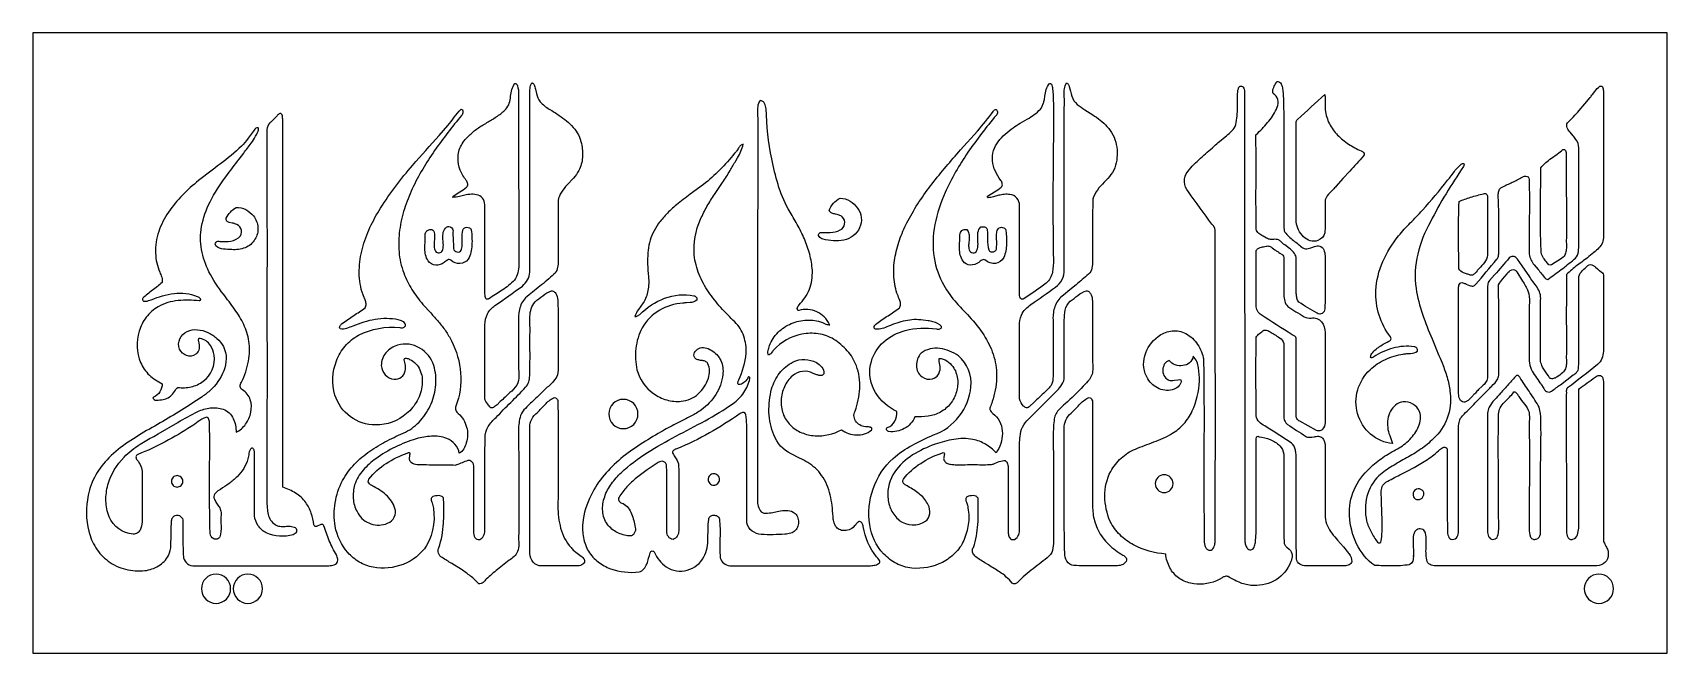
# Model space of a CAD drawing. Extents: x 1.1 to 38.3, y 6.7 to 20.8.
import ezdxf

# ---------------------------------------------------------------- set-up
doc = ezdxf.new("R2010")
doc.units = 0
doc.header["$LTSCALE"] = 100
doc.layers.add('LAYER_1', color=1, linetype='CONTINUOUS')

msp = doc.modelspace()

# ---------------------------------------------------------------- linework, layer by layer
at = {"layer": 'LAYER_1', "color": 0}
msp.add_lwpolyline([(38.316362, 20.847752), (1.053717, 20.847752), (1.053717, 6.711303), (38.316362, 6.711303), (38.316362, 20.847752)], close=True, dxfattribs=at)
at = {"layer": 'LAYER_1', "color": 7}
for points in [[(12.046875, 19.689695, -0.270684), (12.085354, 19.678824, -0.121334), (12.104776, 19.639388), (12.114723, 19.590236, 0.056793), (12.124781, 19.550216, 0.0021), (12.129011, 17.734286), (12.133737, 16.827356), (12.136061, 15.920118, 0.023861), (12.134007, 15.739725), (12.135894, 15.647593), (12.135048, 15.555675, -0.055419), (12.111126, 15.377, -0.094771), (12.034184, 15.212735, -0.049533), (11.903689, 15.08831, -0.024815), (11.755358, 14.984055), (11.600969, 14.886828, 0.023528), (11.452297, 14.783487, -0.089551), (11.423735, 14.77688, -0.127899), (11.402289, 14.781523, -0.186534), (11.376462, 14.814832, -0.061518), (11.366255, 14.86396), (11.36311, 14.909453), (11.362405, 16.848412, 0.107255), (11.344089, 17.008205, 0.190401), (11.243725, 17.129132, 0.105363), (11.092194, 17.166639, 0.057924), (10.938945, 17.152634), (10.785475, 17.118359, -0.042189), (10.633283, 17.095056), (10.635281, 17.12784), (10.792533, 17.222035, 0.045394), (10.942205, 17.326894, 0.276663), (10.971934, 17.402773, 0.138265), (10.937505, 17.481649, -0.059683), (10.800773, 17.71998, -0.10926), (10.750319, 17.988098, -0.147271), (10.826433, 18.285387, -0.075357), (11.023989, 18.525921, -0.048419), (11.219717, 18.683404, -0.015119), (11.434524, 18.815219, 0.017895), (11.648142, 18.947916, 0.05147), (11.8403, 19.108043, 0.117418), (11.917209, 19.244434, 0.040449), (11.947685, 19.399398, -0.034273), (11.976113, 19.554097, -0.115078), (12.046875, 19.689695)], [(12.433468, 19.703091, -0.155758), (12.450616, 19.701124, -0.104882), (12.464019, 19.690797, -0.047716), (12.474514, 19.676041), (12.482938, 19.660789, -0.033293), (12.513719, 19.56161), (12.538298, 19.460031, 0.10778), (12.622299, 19.27161, 0.071488), (12.829785, 19.106721, -0.019243), (13.054367, 18.963511, -0.07238), (13.375421, 18.691765, -0.129369), (13.564106, 18.320873, -0.056062), (13.585007, 18.006546, -0.115577), (13.50077, 17.705967, -0.065333), (13.381774, 17.535009), (13.236824, 17.380609, 0.047976), (13.106635, 17.218387, 0.104109), (13.031923, 17.023965, 0.001251), (13.030998, 15.966845), (13.029691, 15.614486, -0.066992), (13.011566, 15.468853, -0.15591), (12.934394, 15.346574, -0.022424), (12.61425, 15.072933, 0.012767), (12.288819, 14.805461, 0.147678), (12.150764, 14.541206, 0.054141), (12.125603, 14.239672), (12.125427, 13.641804, 0.009382), (12.134416, 13.044641, -0.167574), (12.087899, 12.819706, -0.107654), (11.929722, 12.649587, -0.00997), (11.71299, 12.443464), (11.641128, 12.374389), (11.572755, 12.324097, -0.198785), (11.493894, 12.302359, 0.01219), (11.42714, 12.386366), (11.405324, 12.415237, -0.185097), (11.362758, 12.547593, -0.000964), (11.362758, 14.192905, -0.112513), (11.422965, 14.442119, -0.134779), (11.592363, 14.632728, 0.006762), (12.217258, 15.076781, 0.077335), (12.334117, 15.217391, 0.134564), (12.383646, 15.391226), (12.384586, 19.445284, -0.011906), (12.391886, 19.57855, -0.1247), (12.433468, 19.703091)], [(24.232196, 19.689578, -0.267937), (24.275192, 19.673656, -0.117778), (24.296002, 19.625743, -0.031345), (24.304473, 19.566241), (24.310455, 19.515552, -0.012694), (24.325275, 18.734845), (24.316918, 17.954139, 0.007224), (24.321383, 15.685107, -0.066323), (24.299777, 15.394413, -0.154688), (24.159813, 15.143289, -0.014904), (23.90415, 14.963256), (23.645491, 14.787718, -0.086195), (23.6157, 14.777015, -0.129873), (23.592717, 14.779077, -0.203271), (23.563649, 14.810778, -0.091364), (23.548432, 14.909453), (23.547609, 16.907282, 0.198329), (23.489767, 17.07837, 0.211113), (23.328814, 17.159214, 0.071298), (23.20254, 17.165311, 0.038377), (23.078909, 17.143659), (22.956292, 17.111277, -0.029325), (22.833058, 17.085185, -0.235056), (22.819501, 17.103854, -0.090684), (22.820133, 17.127722), (22.977619, 17.221888, 0.04499), (23.127527, 17.326894, 0.276853), (23.157124, 17.402832, 0.136284), (23.122827, 17.481767, -0.043808), (22.998315, 17.693174, -0.095648), (22.936816, 17.929345, -0.108402), (22.957992, 18.161294, -0.081464), (23.063222, 18.365261, -0.053015), (23.222784, 18.539221, -0.034551), (23.406955, 18.681145, -0.031726), (23.563195, 18.786177), (23.727114, 18.880787, 0.026459), (23.885414, 18.982448, 0.055596), (24.024799, 19.10863, 0.105826), (24.096896, 19.246696, 0.025901), (24.115104, 19.322995), (24.128233, 19.401219, -0.035319), (24.159703, 19.554685, -0.109523), (24.232196, 19.689578)], [(24.61879, 19.703091, -0.174345), (24.643368, 19.695899, -0.105585), (24.660137, 19.676138, -0.041102), (24.671684, 19.650494), (24.680597, 19.625655, 0.014572), (24.742273, 19.403452, 0.143199), (24.866961, 19.214033, 0.017703), (25.04003, 19.094218), (25.21723, 18.97958, -0.021764), (25.388151, 18.857143, -0.041429), (25.542383, 18.713929, -0.143678), (25.755244, 18.29774, -0.11444), (25.740732, 17.82735, -0.093231), (25.634, 17.618815, -0.029908), (25.478489, 17.441873, 0.032431), (25.324256, 17.264668, 0.096182), (25.221358, 17.055339, 0.008154), (25.215512, 16.352671, -0.004514), (25.214778, 15.649738, -0.032589), (25.199326, 15.48573, -0.184372), (25.119716, 15.346574, -0.01935), (24.837923, 15.104865), (24.69311, 14.988362), (24.550049, 14.869854, 0.151098), (24.36909, 14.644317, 0.092828), (24.312218, 14.357177, -0.009779), (24.317949, 13.874455), (24.314441, 13.036665, -0.028459), (24.305598, 12.914665, -0.084181), (24.280727, 12.833287, -0.06604), (24.227113, 12.76038), (24.132039, 12.663796, -0.006929), (23.872819, 12.422976), (23.787321, 12.342428, -0.092393), (23.745215, 12.312238, -0.127029), (23.706099, 12.305276, -0.18465), (23.638118, 12.343441, -0.101481), (23.552192, 12.504938, -0.006616), (23.546846, 13.207709), (23.547492, 13.910657, -0.004608), (23.547536, 14.166451, -0.089702), (23.594729, 14.415813, -0.10826), (23.685443, 14.550988, -0.027013), (23.809999, 14.658579, 0.006946), (24.36815, 15.052105, 0.117327), (24.522244, 15.224809, 0.147629), (24.570142, 15.449861), (24.56979, 19.151402, 0.034795), (24.572175, 19.290283), (24.566397, 19.432711, -0.045205), (24.574565, 19.572406, -0.087924), (24.61879, 19.703091)], [(28.5799, 19.630825, -0.218337), (28.630437, 19.624261, -0.141516), (28.661552, 19.584924, -0.098216), (28.681778, 19.480418), (28.682683, 9.431922, 0.031101), (28.688057, 9.253073, 0.061266), (28.709454, 9.161299, 0.126022), (28.756403, 9.091432, 0.280427), (28.845705, 9.073622), (28.84657, 9.073948, 0.156769), (28.875102, 9.092519, 0.077006), (28.897235, 9.129433, 0.059486), (28.925513, 9.237029, 0.035972), (28.940584, 9.438458), (28.941582, 11.560546, -0.068794), (28.949631, 11.630154, -0.087204), (28.957524, 11.644447, -0.14461), (28.969806, 11.652834, -0.134476), (28.987497, 11.652984, -0.077168), (29.011616, 11.642565, -0.061121), (29.263965, 11.579794, -0.108371), (29.481639, 11.440264, -0.169836), (29.571371, 11.249637, -0.033593), (29.575861, 11.145686), (29.574668, 11.032463, -0.003514), (29.575078, 10.141142, 0.006172), (29.580225, 9.249918, 0.170436), (29.595814, 9.179431, 0.081244), (29.643516, 9.128608), (29.699348, 9.08142, -0.12018), (29.739327, 9.02184, -0.199823), (29.75782, 8.873489, -0.039484), (29.734023, 8.799523), (29.703958, 8.729016, -0.172517), (29.340455, 8.355099, -0.144188), (28.823254, 8.258171, -0.077608), (28.554049, 8.328792, -0.0364), (28.3067, 8.458636, 0.143645), (28.235044, 8.461425, 0.072452), (28.168631, 8.432829), (28.103981, 8.393018, -0.063978), (28.037612, 8.362164, -0.161496), (27.445106, 8.308831, -0.097713), (27.175197, 8.43059, -0.118514), (26.978888, 8.65816, -0.107083), (26.882298, 8.972957, -0.107464), (26.149079, 9.182132, -0.068597), (25.843074, 9.407395, -0.081481), (25.615824, 9.71571, -0.100278), (25.495263, 10.288388, -0.122233), (25.627457, 10.855513, -0.07387), (25.86589, 11.157635, -0.097794), (26.190073, 11.362549, -0.011077), (26.613739, 11.524795, 0.044394), (27.024715, 11.714361, 0.082514), (27.295036, 11.937987, 0.067676), (27.486042, 12.230519, 0.101696), (27.648787, 12.911742, 0.0432), (27.631543, 13.211455, 0.059974), (27.589927, 13.354608, 0.090688), (27.50872, 13.477061, -0.180751), (27.424691, 13.328922, -0.139678), (27.271756, 13.263392, -0.120738), (27.101084, 13.280373, -0.14949), (26.963847, 13.379767, 0.181773), (26.857696, 13.301824, 0.132073), (26.815526, 13.173074, 0.131387), (26.841436, 13.038509, 0.175392), (26.939523, 12.943116, 0.12935), (27.010432, 12.923425, 0.053463), (27.084481, 12.93091), (27.158552, 12.943529, -0.099024), (27.229527, 12.939238, -0.156604), (27.227691, 12.870204, -0.101356), (27.190515, 12.809894, -0.092551), (27.071835, 12.724791, -0.191605), (26.733266, 12.738216, -0.150548), (26.474457, 12.960816, -0.112753), (26.383181, 13.219566, -0.096234), (26.404881, 13.486709, -0.166886), (26.707269, 13.927057, -0.116958), (26.993042, 14.051266, -0.145971), (27.300565, 14.014087, -0.12989), (27.583108, 13.783124, -0.106292), (27.73785, 13.445963, -0.028508), (27.743746, 13.363165, -0.007682), (27.75332, 12.7189), (27.755375, 11.990977, 0.001866), (27.75659, 9.319846, 0.092451), (27.773237, 9.163786, 0.09579), (27.808007, 9.098676, 0.15152), (27.866383, 9.060382, 0.290735), (27.95667, 9.091702, 0.172065), (28.002439, 9.211988, 0.06363), (28.005651, 9.230059, 0.00199), (28.013538, 12.757046, -0.000803), (28.013054, 16.284385, 0.230272), (27.93597, 16.48908, -0.001398), (27.398382, 17.221257, -0.166736), (27.309343, 17.45217, -0.182371), (27.385457, 17.686696, -0.043366), (27.673169, 17.986482, 0.003833), (27.9845, 18.263531, -0.026556), (28.107899, 18.372614), (28.237754, 18.47532, 0.024716), (28.361748, 18.583291, 0.050801), (28.467565, 18.708172, 0.044769), (28.505112, 18.902818, 0.023502), (28.515801, 19.101418), (28.516179, 19.301275, -0.018377), (28.522793, 19.499689, -0.045294), (28.537775, 19.572087, -0.16726), (28.5799, 19.630825)], [(29.413367, 19.738225, -0.221766), (29.49708, 19.703647, -0.123597), (29.536498, 19.619706, -0.035351), (29.551658, 19.515826), (29.556404, 19.465603), (29.562599, 19.42143, -0.008918), (29.576656, 17.878083, 0.005175), (29.579167, 16.33456, 0.061335), (29.662859, 16.226896, 0.031501), (29.766016, 16.135712, -0.022631), (29.981859, 15.961715, 0.209037), (30.096966, 15.924879, 0.068644), (30.215048, 15.957852), (30.274193, 15.978957, -0.051247), (30.332866, 15.991641, -0.209538), (30.44718, 15.95725, -0.131782), (30.505728, 15.834413, -0.056486), (30.515804, 15.696858), (30.516009, 15.128484, -0.007296), (30.511456, 14.560462, -0.210613), (30.448047, 14.454017, -0.145121), (30.39263, 14.435688, -0.160787), (30.331673, 14.45553, 0.015216), (30.123453, 14.581275, -0.028875), (29.919111, 14.712397, -0.206856), (29.869729, 14.802641, -0.012509), (29.861822, 14.883771), (29.858595, 14.909453), (29.857049, 15.114813, 0.003084), (29.855893, 15.730934, 0.103433), (29.794981, 15.845179, 0.05509), (29.70102, 15.934219), (29.594281, 16.0133, -0.040792), (29.495033, 16.097669, 0.150474), (29.43255, 16.135279, 0.070304), (29.360358, 16.141263, -0.015787), (29.270842, 16.140498, -0.078506), (29.222385, 16.148595, -0.045019), (29.177868, 16.171265), (29.100176, 16.214218, -0.060045), (29.002193, 16.275979, -0.175396), (28.945813, 16.370869, -0.005536), (28.940554, 17.338013, 0.00344), (28.93935, 18.305245), (28.937025, 18.519124), (28.9819, 18.563229, 0.029385), (29.234378, 18.83445, 0.074894), (29.424412, 19.15011, 0.161402), (29.435649, 19.324077, 0.201185), (29.332758, 19.461029, -0.1279), (29.323954, 19.53235, -0.071917), (29.344553, 19.603373, -0.014291), (29.397445, 19.705903), (29.413367, 19.738225)], [(30.507108, 19.441288, -0.048065), (30.516053, 19.3545), (30.515392, 19.253544, 0.056456), (30.527554, 19.04553, 0.091539), (30.633159, 18.739714, 0.072267), (30.829426, 18.488495, 0.051863), (31.085709, 18.289184, 0.037899), (31.371361, 18.139092, -0.262363), (31.405761, 18.096203, -0.235739), (31.38887, 18.04309, -0.010814), (31.079037, 17.695333), (30.921069, 17.523933), (30.764798, 17.3511, -0.033588), (30.698679, 17.27741), (30.627493, 17.20698, 0.121726), (30.520151, 17.043823, 0.016396), (30.515481, 16.666161, -0.016163), (30.510986, 16.288498, -0.259164), (30.35039, 16.114405, -0.161565), (30.177918, 16.109367, -0.116761), (30.02415, 16.199887, -0.182576), (29.858316, 16.537958), (29.858595, 16.566281, -0.000316), (29.85695, 18.799238, -0.28746), (29.889264, 18.873149, 0.004238), (30.507108, 19.441288)], [(36.781903, 19.629885, -0.111951), (36.805286, 19.633928, -0.135386), (36.823378, 19.627487, -0.153397), (36.846501, 19.592812, -0.067911), (36.860161, 19.503919), (36.860631, 16.21353, -0.125364), (36.836864, 16.066328, -0.083718), (36.755714, 15.945323, -0.035514), (36.643916, 15.842032), (36.528208, 15.747973, -0.005861), (36.267111, 15.550857, 0.033079), (36.017647, 15.340346, 0.002576), (36.015119, 13.97728), (36.014944, 13.522888, 0.014585), (36.015938, 13.356095), (36.014841, 13.299261, -0.07695), (35.99414, 13.191892, -0.129808), (35.930575, 13.101984, -0.021707), (35.795694, 13.00112, -0.082181), (35.720635, 12.969212, -0.140197), (35.641159, 12.973315), (35.604421, 13.030041, -0.014944), (35.489871, 13.202935, -0.063557), (35.436689, 13.32695, -0.10055), (35.427064, 13.464018), (35.427652, 14.756814, 0.112315), (35.413542, 14.911396, 0.066004), (35.345882, 15.049432), (35.301084, 15.114648), (35.253833, 15.178611, -0.028236), (35.166554, 15.306622), (35.025724, 15.511875, 0.022767), (34.878548, 15.712016, 0.260605), (34.798101, 15.752893, 0.188324), (34.713336, 15.717186, -0.005931), (34.376539, 15.331495), (34.2647, 15.20263, 0.158722), (34.221781, 15.102647, 0.02776), (34.217837, 15.04679), (34.216757, 14.991825), (34.21664, 12.982245, -0.102569), (34.172711, 12.880205, -0.051507), (34.099281, 12.796396), (34.015672, 12.718734, 0.049152), (33.941207, 12.635134, 0.040068), (33.879729, 12.576839), (33.820676, 12.513443, -0.057778), (33.755673, 12.459631, -0.106604), (33.676349, 12.430087, -0.275614), (33.584871, 12.499239, -0.106826), (33.559666, 12.618096, -0.000768), (33.559666, 15.026959, -0.150117), (33.577278, 15.122271, -0.166754), (33.60909, 15.153154, -0.218745), (33.657196, 15.149635, -0.05754), (33.731785, 15.122897), (33.80938, 15.089251, 0.117581), (33.88409, 15.077837, 0.203779), (33.95002, 15.117791, 0.006312), (34.427562, 15.685695, 0.16377), (34.47029, 15.785574, 0.018099), (34.475739, 15.896382), (34.474845, 16.161965), (34.476165, 16.427581, 0.011061), (34.469277, 16.958514), (34.464856, 17.05112, -0.023798), (34.460875, 17.147933, -0.075861), (34.474961, 17.239459, -0.131156), (34.524739, 17.316201, -0.012916), (34.753655, 17.426891, 0.022746), (34.980543, 17.542164, -0.150356), (35.09398, 17.579502, -0.177552), (35.143059, 17.561597, -0.192531), (35.167494, 17.505268, -0.008471), (35.170843, 16.654821, 0.006601), (35.17102, 15.80367, 0.090124), (35.208474, 15.673147, 0.052381), (35.281181, 15.559347), (35.369839, 15.453787, -0.023792), (35.455148, 15.347984, -0.048205), (35.484846, 15.312527), (35.514092, 15.272575, 0.076448), (35.547766, 15.239982, 0.152753), (35.590749, 15.226601, -0.009477), (35.893913, 15.451301, 0.026008), (36.189675, 15.686047, 0.185163), (36.281535, 15.822662, 0.070103), (36.297075, 15.990387), (36.296017, 18.223109, 0.155969), (36.234562, 18.418609, 0.034159), (36.170632, 18.50217), (36.100488, 18.579033, -0.104173), (36.033863, 18.680852, -0.241033), (36.041265, 18.796418, 0.025667), (36.307489, 19.077065), (36.432509, 19.224908), (36.555822, 19.374193, 0.029359), (36.611125, 19.439311), (36.66309, 19.508604, -0.082607), (36.781903, 19.629885)], [(4.872295, 13.882559, 0.092277), (4.85058, 13.88367, 0.187448), (4.835134, 13.875133, 0.154732), (4.828204, 13.854184, 0.070364), (4.832036, 13.818062, -0.11782), (4.8474, 13.658548, -0.199299), (4.769876, 13.523006, -0.262443), (4.56145, 13.492954, -0.218724), (4.403964, 13.638984, -0.214461), (4.409634, 13.876837, -0.179654), (4.578313, 14.04361, -0.122695), (4.811153, 14.082603, -0.090552), (5.047609, 14.020404, -0.077239), (5.255146, 13.882927, -0.088217), (5.401227, 13.696085, -0.123084), (5.463465, 13.424778, -0.087591), (5.408034, 13.147224, -0.118698), (5.089651, 12.688639, -0.028087), (4.891682, 12.536458), (4.684919, 12.398008, -0.012914), (3.712796, 11.818471, 0.017679), (3.230377, 11.521843, 0.049301), (2.792728, 11.164318, 0.070514), (2.491488, 10.772833, 0.080911), (2.319886, 10.310405, 0.115888), (2.331886, 9.489394, 0.077199), (2.492944, 9.113226, 0.095394), (2.773692, 8.812562, 0.09986), (3.171243, 8.624568, 0.089851), (3.610566, 8.594942, 0.107431), (3.92297, 8.701358, 0.140912), (4.147332, 8.940056, 0.117148), (4.206362, 9.177093, -0.012972), (4.220371, 9.732284, -0.103049), (4.244732, 9.803037, -0.149481), (4.303379, 9.853426, -0.27307), (4.426334, 9.830821, -0.241671), (4.476935, 9.715945, 0.017305), (4.492798, 8.885768, 0.18608), (4.586009, 8.748962, 0.181074), (4.746375, 8.705397), (7.743118, 8.704927, 0.025006), (7.868144, 8.712404, 0.14879), (7.981537, 8.760155, 0.220159), (8.008049, 8.854218, 0.082118), (7.978246, 8.951806, -0.045137), (7.815604, 9.276224, -0.013625), (7.692003, 9.617828, 0.155461), (7.6678, 9.642181, 0.144181), (7.638329, 9.64631, 0.064886), (7.605635, 9.6372), (7.538766, 9.607207, -0.081565), (7.508683, 9.600295, -0.18206), (7.483563, 9.608087, -0.146927), (7.465452, 9.637569, 0.040222), (7.404629, 9.903439, 0.089444), (7.278501, 10.143665, 0.107014), (7.04728, 10.359875, 0.05221), (6.758069, 10.494301, -0.000504), (6.755224, 18.815738, 0.020986), (6.751723, 18.903587, 0.029703), (6.744741, 18.95345), (6.739189, 18.973624, 0.068409), (6.731976, 18.988248, 0.279371), (6.688741, 19.007106, 0.086458), (6.623437, 18.955873), (6.565008, 18.895828), (6.509556, 18.841195, 0.024231), (6.454171, 18.784932, 0.185573), (6.39392, 18.644954, 0.003321), (6.399207, 15.751968, 0.005636), (6.391687, 14.457659), (6.398972, 13.163439, 0.002497), (6.391569, 10.162113), (6.399947, 10.019283, 0.04096), (6.422899, 9.87609, 0.079808), (6.477248, 9.746711, 0.11234), (6.579813, 9.645324, 0.122425), (6.689389, 9.60363, 0.046905), (6.806907, 9.60145, -0.027557), (6.925417, 9.603699, -0.10563), (7.037967, 9.575291, -0.176837), (7.066763, 9.531946, -0.139588), (7.063877, 9.481462, -0.257818), (6.990025, 9.411253, -0.179798), (6.377469, 9.454847, -0.132072), (6.194909, 9.615874, -0.118505), (6.109909, 9.844848), (6.108969, 11.266782, 0.085374), (6.098834, 11.344498, 0.141315), (6.078465, 11.376057, 0.246957), (6.042343, 11.381938, 0.12399), (6.001824, 11.331025, 0.063877), (5.983282, 11.268369, -0.047258), (5.956564, 11.137526, -0.079186), (5.863503, 10.918149, -0.058153), (5.714855, 10.733528, -0.036858), (5.531396, 10.577703, -0.019434), (5.333902, 10.444714, 0.060023), (5.226106, 10.367381, 0.268186), (5.185728, 10.248715, 0.066614), (5.231318, 10.154883), (5.290469, 10.065964, -0.062474), (5.337437, 9.973388, -0.123759), (5.346475, 9.868584, 0.022574), (5.348356, 9.61511, -0.082434), (5.320624, 9.365426, -0.188263), (5.255991, 9.312804, -0.172834), (5.182776, 9.317763, -0.303921), (5.099126, 9.445212, -0.009338), (5.086024, 10.707912, 0.004029), (5.086318, 11.971228, 0.079115), (5.06458, 12.05476, 0.150471), (5.038398, 12.084667, 0.226549), (4.997014, 12.085678, 0.06561), (4.827395, 11.98834, -0.022781), (4.665531, 11.876284, -0.019289), (4.075462, 11.52929, -0.030573), (3.454284, 11.242929, 0.159452), (3.42069, 11.218949, 0.142538), (3.408677, 11.18328, 0.204224), (3.437363, 11.109443, -0.181024), (3.547819, 10.820497), (3.547349, 9.703959, -0.130064), (3.501521, 9.516846, -0.120261), (3.438355, 9.448842, -0.158027), (3.344652, 9.425354, -0.285853), (2.797898, 9.82311, -0.08928), (2.723257, 10.183964, -0.075173), (2.76911, 10.548486, -0.127123), (3.139369, 11.181943, -0.042962), (3.313202, 11.340659, -0.025899), (3.506677, 11.473519, -0.004272), (3.811716, 11.652309), (3.912321, 11.712833), (4.36172, 11.971199, -0.015908), (4.817113, 12.21846, -0.081969), (5.103019, 12.300141, -0.111299), (5.396768, 12.26981, -0.196701), (5.624743, 12.057962, -0.122819), (5.688886, 11.74644, 0.12673), (5.908315, 11.932965, 0.106602), (6.026847, 12.203037, 0.130093), (6.014, 12.486196, 0.17244), (5.839294, 12.711983, -0.311559), (5.784007, 12.791637, -0.149456), (5.814735, 12.888829, 0.067417), (5.972802, 13.367315, 0.079778), (5.982376, 13.821136, 0.074665), (5.864624, 14.203198, 0.043324), (5.657692, 14.548819, 0.009107), (5.399721, 14.893319, -0.046259), (5.072689, 15.404467, -0.074172), (4.901312, 15.90778, -0.087442), (4.903644, 16.429931, -0.071416), (5.097733, 16.997596, -0.043704), (5.455129, 17.5673, -0.004326), (5.762813, 17.970108), (5.86444, 18.103723, -0.004115), (6.034778, 18.331351, 0.024741), (6.134765, 18.488894, 0.029258), (6.183733, 18.586702, 0.033631), (6.198354, 18.628787, 0.076284), (6.20274, 18.661915, 0.152701), (6.198524, 18.674016, 0.140696), (6.188849, 18.680906, 0.298513), (6.137656, 18.671227, 0.050921), (6.119297, 18.651238), (6.103584, 18.630265), (5.963205, 18.441868, -0.031675), (5.812855, 18.261416, -0.029118), (5.332927, 17.858578, 0.005413), (4.833881, 17.478469, 0.031123), (4.469819, 17.150827, 0.045277), (4.149585, 16.760812, 0.066876), (3.92643, 16.316735, 0.091457), (3.853608, 15.826907, 0.090112), (3.950625, 15.393865, -0.026502), (3.995354, 15.279966, -0.122587), (4.004327, 15.159623, -0.023429), (3.782639, 14.980441, 0.024086), (3.561214, 14.800996, 0.101121), (3.559464, 14.76371, 0.171997), (3.571755, 14.741476, 0.133697), (3.594789, 14.731375, 0.065102), (3.625269, 14.730492, 0.04403), (3.695374, 14.744714), (3.755686, 14.760809, -0.078218), (4.27531, 14.90725, -0.125731), (4.805598, 14.839185, -0.127234), (4.839625, 14.823324, -0.090808), (4.868331, 14.792139, -0.073186), (4.875873, 14.775017, -0.126176), (4.876305, 14.759125, -0.167425), (4.867701, 14.74615, -0.115154), (4.848135, 14.737778, 0.051305), (4.36761, 14.744946, 0.107036), (3.911851, 14.604762, 0.100929), (3.64159, 14.366051, 0.088396), (3.478593, 14.045568, 0.179833), (3.5148, 13.336642, 0.112396), (3.713604, 13.048004, 0.075319), (4.005033, 12.850757, -0.306377), (3.809386, 12.544772, 0.10165), (3.799071, 12.535677, 0.148067), (3.795693, 12.526098, 0.121366), (3.797906, 12.516423, 0.070669), (3.804362, 12.507038, 0.107966), (3.845695, 12.480144), (3.874522, 12.479478, 0.049811), (4.027529, 12.491577, 0.082754), (4.14464, 12.533896, 0.081577), (4.239484, 12.612542, 0.047037), (4.325695, 12.73362, -0.161773), (4.362132, 12.767563, 0.086687), (4.664253, 12.781473, 0.105853), (4.939671, 12.906337, 0.271473), (5.190424, 13.504005, 0.110632), (5.106333, 13.72367, 0.199427), (4.872295, 13.882559)], [(10.813302, 19.100992, -0.145301), (10.834006, 19.101409, -0.154909), (10.848502, 19.09115, -0.150651), (10.860833, 19.049922, -0.085188), (10.854216, 18.999947, -0.055972), (10.845027, 18.978754, -0.093855), (10.832573, 18.963864, 0.023132), (10.216095, 18.164165, 0.040479), (9.706517, 17.293875, 0.032531), (9.527641, 16.833356, 0.042209), (9.418188, 16.348867, 0.055117), (9.404224, 15.857194, 0.068471), (9.511811, 15.375128, 0.050422), (9.69816, 14.998038, 0.040371), (9.949636, 14.660342), (10.126359, 14.463514, -0.008866), (10.30252, 14.26542, -0.024426), (10.464514, 14.056861, -0.039754), (10.598737, 13.828638, -0.100746), (10.80938, 13.094111, -0.114207), (10.699674, 12.340195, 0.203926), (10.696766, 12.247777, 0.139918), (10.753962, 12.174395, -0.149943), (10.944188, 11.865855, -0.142855), (10.937975, 11.502851, -0.032355), (10.878238, 11.367764, -0.162291), (10.77805, 11.266782, 0.140237), (10.680065, 11.473989, 0.124463), (10.491572, 11.606373, 0.100188), (10.145342, 11.656152, 0.057904), (9.798407, 11.596385, 0.083772), (8.875636, 11.144342, 0.05422), (8.584839, 10.883186, 0.10785), (8.392923, 10.546239, 0.087089), (8.360727, 10.236773, 0.108708), (8.448033, 9.938853, 0.183345), (8.719897, 9.679195, 0.180246), (9.095489, 9.655194, 0.174169), (9.26856, 9.769057, 0.199571), (9.323097, 9.966819, 0.085585), (9.256376, 10.141107, 0.064625), (9.141404, 10.286742, 0.071122), (8.835802, 10.503467, -0.055738), (8.732456, 10.569446, -0.155887), (8.703938, 10.616988, -0.18712), (8.717944, 10.679842, -0.087087), (9.111616, 11.03747, -0.054991), (9.592185, 11.27348, -0.058407), (9.619264, 11.285671, -0.136986), (9.636701, 11.286753, -0.207669), (9.646355, 11.279014, -0.105453), (9.650085, 11.264741, -0.052729), (9.64721, 11.225742), (9.642947, 11.188054, 0.183698), (9.639873, 11.116199, 0.140436), (9.68049, 11.06153, 0.155315), (9.815328, 11.013088, 0.009157), (10.253462, 11.007477, -0.012188), (10.691331, 10.999222, 0.040178), (10.819339, 11.046254, -0.03412), (10.946906, 11.094872, -0.183487), (11.015193, 11.106762, -0.163512), (11.066658, 11.074103, -0.200145), (11.102953, 10.949518), (11.103585, 10.215152, 0.001725), (11.104481, 9.480699, 0.137934), (11.133798, 9.352339, 0.145585), (11.177782, 9.309095, 0.188732), (11.243842, 9.304793, 0.181813), (11.333146, 9.385372, 0.131498), (11.361465, 9.5042), (11.362756, 10.031899), (11.361656, 10.559664, -0.004646), (11.36687, 11.614951, -0.138297), (11.439019, 11.875285, -0.086119), (11.61798, 12.080273, -0.016527), (11.952488, 12.427208, 0.011219), (12.290699, 12.770618, 0.10963), (12.361428, 12.894528, 0.064886), (12.384424, 13.034565), (12.385675, 13.107533), (12.384176, 13.180815, -0.023768), (12.385173, 13.323364, 0.026163), (12.39188, 13.496314), (12.386921, 13.669682, -0.040616), (12.393516, 14.016529), (12.392446, 14.105684), (12.388856, 14.197333, -0.023076), (12.3877, 14.382324, -0.06363), (12.417212, 14.559911, -0.10292), (12.504559, 14.718507, 0.006563), (12.683578, 14.856752, -0.079093), (12.879166, 14.967149, -0.186558), (12.952565, 14.940691, -0.117519), (12.996716, 14.875171, -0.088075), (13.024991, 14.714277, -0.008881), (13.031439, 14.095214), (13.030748, 13.475886, 0.011667), (13.032144, 13.265537, -0.056662), (13.014768, 13.056509, -0.105897), (12.929356, 12.912183, -0.021096), (12.809486, 12.792357, 0.025571), (12.619435, 12.612279, -0.027363), (12.428768, 12.432907, -0.008782), (12.320509, 12.326758), (12.284765, 12.290858, 0.106397), (12.173898, 12.12422, 0.0689), (12.128321, 11.795425, 0.00408), (12.130774, 11.461959), (12.133669, 11.188721, -0.007431), (12.130554, 9.359236), (12.133592, 9.192496, -0.092363), (12.107038, 9.029948, -0.115976), (12.027854, 8.916848, -0.028613), (11.918794, 8.829836), (11.652232, 8.621498, 0.017278), (11.394484, 8.402586, 0.035982), (11.356925, 8.365173), (11.31909, 8.32581, -0.092694), (11.275857, 8.297574, -0.147068), (11.222104, 8.29354, 0.042208), (11.035097, 8.469424, 0.024567), (10.82564, 8.619266), (10.605783, 8.756417, -0.009981), (10.387579, 8.894229, -0.173559), (10.304268, 8.989012, -0.213731), (10.309086, 9.113846, 0.072639), (10.418836, 9.676874, 0.020551), (10.423669, 10.10968), (10.419658, 10.252945, 0.209868), (10.303813, 10.302224, 0.094723), (10.175012, 10.280206, 0.185144), (10.144848, 10.254305, 0.133253), (10.137807, 10.216827, 0.100822), (10.161851, 10.138025, -0.196347), (10.032243, 9.165784, -0.160414), (9.498342, 8.737036, -0.138556), (8.813123, 8.670146, -0.090374), (8.498155, 8.789045, -0.077332), (8.241385, 9.003817, -0.134541), (7.949105, 9.60549, -0.078537), (7.948958, 10.138788, -0.085114), (8.118548, 10.644238, -0.06953), (8.387894, 11.018446, -0.051317), (8.737229, 11.314901, -0.032524), (9.135762, 11.552045, -0.016231), (9.552703, 11.74832, 0.091408), (9.898881, 12.020327, 0.080848), (10.136, 12.395687, 0.081418), (10.242688, 12.826261, 0.092834), (10.197573, 13.263906, 0.185543), (9.875843, 13.664336, 0.098378), (9.632147, 13.750577, 0.116459), (9.372214, 13.72723, 0.161554), (9.106446, 13.55861, 0.177433), (9.000544, 13.264141, 0.168338), (9.090598, 13.054203, 0.214608), (9.294073, 12.958744, 0.21071), (9.456348, 13.000694, 0.193242), (9.543537, 13.145226, 0.124494), (9.54953, 13.270648, 0.024596), (9.518156, 13.39281, -0.105706), (9.523642, 13.413203, -0.12907), (9.535273, 13.42577, -0.161575), (9.570755, 13.43238, -0.102911), (9.64706, 13.406205, -0.188227), (9.881659, 13.166215, -0.136247), (9.930483, 12.829371, -0.104649), (9.818502, 12.464681, -0.09083), (9.577159, 12.170517, -0.18374), (8.871053, 11.912475, -0.166884), (8.295262, 12.10044, -0.161275), (7.94323, 12.59483, -0.16393), (7.977497, 13.372187, -0.084797), (8.176337, 13.711106, -0.098332), (8.48352, 13.957071, -0.140452), (9.423447, 14.132859, 0.162638), (9.505642, 14.132492, 0.132502), (9.538488, 14.154126, 0.170508), (9.552938, 14.19267, 0.164592), (9.532828, 14.241209, 0.10029), (9.490498, 14.271736, 0.033292), (9.438144, 14.291931), (9.38796, 14.30947, 0.089408), (8.858759, 14.314758, 0.061927), (8.349916, 14.162471, -0.007251), (8.20985, 14.11162, -0.126217), (8.06238, 14.099723, -0.314816), (8.059707, 14.169066, -0.083546), (8.109383, 14.225806, -0.012159), (8.371214, 14.404371, 0.012434), (8.63287, 14.583023, 0.141329), (8.654122, 14.673164, 0.078782), (8.633677, 14.764011), (8.59488, 14.853756, -0.037971), (8.561074, 14.940592, -0.075402), (8.497303, 15.440251, -0.059573), (8.569284, 15.93513, -0.043685), (8.742857, 16.410752, -0.031699), (8.983859, 16.852642, -0.023892), (9.329686, 17.353193, -0.014695), (9.712848, 17.825235, -0.003598), (10.318095, 18.509048), (10.518951, 18.737195, 0.025873), (10.664011, 18.92306, -0.044346), (10.813302, 19.100992)], [(20.063593, 8.7051), (20.151582, 8.705867, 0.035145), (20.260672, 8.719939, 0.160721), (20.354867, 8.772258, 0.198922), (20.362305, 8.80956, 0.110655), (20.345276, 8.844098), (20.317473, 8.875881, -0.036946), (20.292589, 8.904922, -0.131119), (19.986722, 9.598322, 0.095015), (19.96184, 9.669119, 0.197242), (19.905056, 9.714887, 0.137792), (19.847963, 9.683437, 0.055033), (19.806759, 9.632058, -0.244572), (19.557502, 9.504579, -0.125787), (19.436036, 9.533142, -0.126436), (19.358157, 9.606997, -0.081208), (19.314963, 9.710944, -0.046133), (19.29755, 9.829783, 0.042674), (19.233868, 10.317393, 0.09981), (19.037983, 10.764211, 0.064159), (18.896449, 10.927386, 0.043935), (18.724522, 11.054979, 0.022511), (18.5353, 11.159834), (18.34188, 11.254797, -0.19123), (17.949059, 11.685455, -0.094513), (17.83834, 12.204124, -0.069242), (17.899119, 12.733016, -0.089569), (18.07952, 13.093083, -0.122993), (18.388765, 13.346865, -0.129929), (18.654768, 13.40387, -0.10354), (18.920242, 13.336877, -0.080711), (19.040862, 13.228845, -0.184766), (19.091683, 13.08001, -0.186671), (19.040125, 13.042596, -0.114087), (18.976219, 13.042966, -0.041747), (18.908941, 13.063915), (18.847271, 13.088235, 0.307344), (18.374194, 13.032303, 0.107038), (18.190067, 12.782677, 0.093472), (18.115506, 12.478147, 0.099087), (18.158421, 12.170003, 0.119664), (18.326722, 11.909538, 0.098311), (18.585506, 11.736112, 0.083039), (18.887253, 11.666316, 0.144047), (19.490966, 11.803548, 0.141188), (19.834538, 11.684779, 0.192224), (20.175201, 11.79638, 0.086509), (20.183395, 11.822863, 0.145035), (20.18034, 11.841618, 0.136078), (20.168602, 11.854002, 0.075791), (20.150745, 11.861375, 0.054253), (20.10694, 11.866525), (20.069446, 11.867941, -0.231393), (19.833348, 11.978998, -0.13134), (19.778488, 12.096983, -0.163497), (19.800476, 12.22974, 0.07564), (19.908449, 12.74393, 0.105229), (19.830205, 13.260499, 0.092327), (19.623439, 13.603526, 0.072925), (19.316471, 13.862479, 0.099577), (18.963154, 13.989639, 0.085885), (18.589523, 13.980396, 0.16278), (17.942949, 13.616423, 0.029894), (17.915959, 13.584674), (17.890071, 13.551295, -0.130107), (17.826266, 13.49974, -0.134395), (17.813006, 13.552852, -0.063008), (17.821713, 13.610107, 0.038969), (17.85012, 13.72206, -0.111413), (18.046278, 14.02288, -0.094124), (18.346419, 14.221238, -0.089412), (18.699547, 14.301085, -0.100542), (19.054669, 14.24637), (19.137671, 14.211735, 0.105171), (19.224464, 14.192435), (19.220021, 14.202905, 0.176411), (18.926963, 14.489989, 0.176411), (18.517779, 14.519461, -0.068358), (18.497575, 14.52333, -0.187501), (18.482833, 14.566078, -0.117939), (18.496679, 14.608683, -0.044316), (18.525484, 14.648799), (18.555623, 14.684078, 0.115514), (18.776195, 15.054955, 0.101436), (18.822713, 15.48523, 0.047506), (18.753495, 15.846933, 0.034723), (18.626155, 16.191483, 0.02179), (18.459907, 16.521381, 0.009653), (18.273962, 16.839129, -0.05601), (18.04465, 17.390377, -0.020827), (17.901704, 17.971765, -0.044896), (17.773153, 19.111921, 0.075481), (17.736859, 19.235698, 0.110931), (17.698183, 19.284185, 0.174902), (17.639667, 19.302632, 0.180178), (17.581047, 19.158746, 0.018144), (17.578669, 19.037174), (17.577859, 18.998645, -0.00948), (17.585366, 17.846246, 0.002457), (17.578324, 14.214209), (17.579387, 10.127567, 0.057799), (17.619177, 9.992685, 0.240757), (17.720393, 9.904776, 0.066085), (17.887782, 9.91384), (18.059086, 9.947624, -0.050786), (18.228402, 9.966091, -0.114598), (18.389829, 9.929201, -0.149975), (18.473859, 9.847531, -0.107299), (18.508457, 9.731266, -0.094492), (18.495976, 9.608893, -0.121553), (18.43877, 9.508898, -0.118982), (18.334318, 9.44715, -0.062468), (18.2007, 9.423546, -0.029295), (17.662535, 9.417871, -0.130201), (17.453604, 9.496723, -0.186684), (17.333095, 9.681516, -0.001059), (17.33145, 11.678052), (17.330995, 11.914561, 0.044783), (17.307714, 12.148426, 0.196518), (17.290309, 12.186153, 0.174765), (17.256247, 12.197661, 0.153494), (17.179398, 12.170752, -0.022126), (16.4793, 11.730312, -0.033497), (15.735138, 11.370422, 0.082801), (15.671538, 11.338946, 0.241565), (15.639841, 11.279356, 0.040013), (15.679464, 11.207424), (15.724518, 11.138202, -0.136152), (15.77932, 10.984182, -0.001548), (15.779672, 9.5042, -0.138054), (15.748768, 9.380716, -0.213238), (15.650181, 9.305263, -0.232493), (15.543927, 9.369553, -0.169615), (15.51082, 9.492449, -0.003976), (15.51079, 10.229385, 0.008647), (15.503887, 10.965968, 0.166953), (15.489324, 11.034836, 0.156384), (15.440875, 11.075469, 0.272928), (15.310003, 11.055508), (15.060739, 10.889432, 0.020683), (14.819373, 10.709101, 0.035914), (14.601296, 10.504095, 0.05111), (14.421896, 10.26399, 0.177432), (14.407608, 10.215923, 0.146817), (14.425245, 10.172836, 0.19753), (14.511083, 10.125569, -0.09854), (14.62962, 10.022619, -0.068199), (14.707023, 9.886798, -0.049639), (14.788748, 9.579638, -0.191103), (14.768655, 9.443964, -0.136313), (14.721429, 9.3966, -0.175963), (14.652324, 9.386812, -0.097574), (14.377714, 9.463543, -0.117957), (14.159506, 9.645676, -0.150781), (14.046921, 9.951103, -0.100991), (14.092528, 10.276799, -0.076862), (14.247856, 10.57419, -0.046335), (14.471131, 10.825667, -0.046415), (15.065165, 11.28401, -0.021373), (15.715426, 11.657297, 0.003721), (16.380537, 12.008619, 0.028895), (17.019121, 12.401063, 0.08778), (17.26597, 12.649675, 0.107878), (17.400191, 12.971787, 0.276571), (17.398742, 12.992885, 0.181439), (17.381199, 13.005379, 0.268538), (17.361607, 13.001019, 0.132753), (17.355432, 12.98994, 0.085142), (17.354011, 12.971552, -0.073909), (17.264707, 12.876858, -0.155053), (17.146144, 12.830898, -0.175434), (17.130598, 12.85395, -0.105531), (17.130266, 12.882498, -0.044408), (17.138725, 12.912478), (17.149552, 12.939826, 0.077768), (17.31876, 13.546507, 0.088625), (17.264707, 13.932292, 0.124398), (17.058367, 14.260353, -0.018545), (16.742984, 14.58527, -0.033951), (16.460749, 14.944206, -0.052178), (16.246483, 15.341169, -0.070293), (16.135009, 15.780169, -0.126058), (16.279071, 16.597303, -0.032354), (16.424122, 16.888276, -0.016232), (16.596791, 17.163826), (16.77878, 17.434221, 0.015984), (16.95179, 17.709727, -0.011123), (17.080094, 17.92623), (17.123186, 17.998805, 0.081395), (17.249549, 18.30595, 0.157891), (17.188007, 18.27662, 0.066141), (17.142428, 18.219628), (17.101674, 18.154506, -0.08017), (17.054607, 18.100786, -0.057816), (16.344521, 17.388702), (16.041389, 17.169588, 0.017266), (15.732798, 16.928857, 0.026132), (15.493278, 16.706486, 0.036811), (15.315412, 16.494068, 0.045981), (15.191781, 16.283192, 0.090211), (15.077551, 15.832432, 0.028115), (15.072116, 15.57573, 0.015918), (15.091243, 15.286935, -0.066237), (15.079388, 14.977625, -0.107525), (14.969524, 14.692013), (14.861435, 14.542755, 0.080073), (14.780993, 14.380326, 0.18619), (14.841259, 14.395925), (14.895091, 14.431793, -0.110342), (15.459969, 14.79822, -0.139518), (16.125491, 14.856106, -0.151479), (16.181541, 14.821383, -0.28514), (16.192117, 14.757401, -0.175879), (16.040872, 14.698369), (15.956961, 14.694262, 0.034565), (15.874382, 14.686663, 0.115782), (15.338131, 14.520363, 0.135307), (14.945971, 14.122284, 0.095143), (14.803569, 13.657109, 0.081226), (14.829053, 13.170254, 0.175289), (15.205687, 12.628466, 0.086397), (15.506017, 12.481723, 0.098988), (15.83913, 12.453118, 0.163611), (16.224299, 12.621019, 0.134147), (16.456739, 12.97496, 0.065727), (16.482649, 13.143375, 0.120835), (16.446516, 13.308088, 0.169903), (16.382314, 13.362938, 0.062687), (16.299517, 13.38194, -0.041243), (16.215309, 13.397683, -0.157163), (16.146877, 13.44275, -0.300615), (16.142662, 13.565337, -0.176463), (16.238649, 13.651792, -0.176585), (16.382564, 13.672076, -0.096125), (16.519957, 13.615953, -0.162245), (16.738415, 13.378357, -0.147511), (16.78458, 13.057566, -0.120548), (16.626109, 12.605728, -0.090438), (16.296932, 12.254181, -0.025507), (16.071204, 12.117521, -0.007689), (15.717271, 11.93871, 0.022768), (15.368991, 11.749378, 0.013664), (14.905301, 11.468514, 0.028668), (14.46436, 11.147838, 0.045445), (14.079094, 10.769393, 0.061888), (13.782431, 10.315223, 0.09296), (13.593468, 9.676742, 0.069036), (13.608547, 9.34692, 0.086127), (13.725206, 9.035, 0.093242), (13.943318, 8.792777, 0.075676), (14.228805, 8.637185, 0.116882), (14.87535, 8.564743, 0.142767), (14.987487, 8.633758, 0.089746), (15.053841, 8.745129, 0.031686), (15.094461, 8.875911), (15.111386, 8.94141), (15.129397, 9.003156, -0.307976), (15.176781, 9.041786, -0.152344), (15.206697, 9.035808, -0.173721), (15.228219, 9.010794, 0.139672), (15.495779, 8.679311, 0.214625), (15.974423, 8.606296, 0.21984), (16.352512, 8.908447, 0.077614), (16.42545, 9.112161, 0.041262), (16.447867, 9.327178), (16.450633, 9.545984, -0.031408), (16.464612, 9.761067, -0.213194), (16.502963, 9.834326, -0.16306), (16.577799, 9.858552, -0.140128), (16.656557, 9.837062, -0.186274), (16.706673, 9.77317, -0.036683), (16.721303, 9.331276), (16.718406, 9.109706, 0.021542), (16.727472, 8.888941, 0.169335), (16.805525, 8.762167, 0.149352), (16.943329, 8.704927), (17.237261, 8.704996), (20.063593, 8.7051)], [(22.998506, 19.101228, -0.265412), (23.033675, 19.085845, -0.146873), (23.04614, 19.045853, -0.091617), (23.039635, 18.999207, -0.133121), (23.017894, 18.963864, 0.024577), (22.37395, 18.123464, 0.044005), (21.851535, 17.204454, 0.055757), (21.620857, 16.480252, 0.086155), (21.600895, 15.723884, 0.087697), (21.824124, 15.093844, 0.055176), (22.113562, 14.69373, 0.00435), (22.36105, 14.427543), (22.449757, 14.330697, -0.04621), (22.76919, 13.908067, -0.06737), (22.967519, 13.463321, -0.078666), (23.026459, 12.980539, -0.070147), (22.927724, 12.443803, -0.018649), (22.882528, 12.319749, 0.304094), (22.901094, 12.21467, 0.046023), (22.942478, 12.174568), (22.985933, 12.138673, -0.114822), (23.117471, 11.946932, -0.093823), (23.159415, 11.719663, -0.158039), (23.015897, 11.279238, 0.06262), (22.775069, 11.471565, 0.09041), (22.488767, 11.582637, 0.089479), (22.050883, 11.58418, 0.040616), (21.624632, 11.473005, 0.056627), (21.113541, 11.229078, 0.10028), (20.704328, 10.843175, 0.17159), (20.54881, 10.266605, 0.093039), (20.624087, 9.975621, 0.11249), (20.809261, 9.738858, 0.311187), (21.406541, 9.71806, 0.205042), (21.503013, 9.892203, 0.14923), (21.467997, 10.091727, 0.102425), (21.287817, 10.323213, 0.052671), (21.044272, 10.490541), (20.98582, 10.523259, -0.048063), (20.92706, 10.560956, -0.154638), (20.891654, 10.610771, -0.196145), (20.903265, 10.679842, -0.086022), (21.296732, 11.037999, -0.057122), (21.777624, 11.27348, -0.093836), (21.811262, 11.282621, -0.230376), (21.829581, 11.275797, -0.1584), (21.836254, 11.256894, -0.053932), (21.834952, 11.229798), (21.823115, 11.166569, 0.037281), (21.819925, 11.138208, 0.117985), (21.823451, 11.117198, 0.153322), (21.888683, 11.045709, 0.093506), (21.979395, 11.015894, 0.029507), (22.080353, 11.007824), (22.129912, 11.005717), (22.17632, 11.001573, -0.016934), (22.543995, 11.008696, 0.00889), (22.912022, 11.009915, 0.030233), (22.982068, 11.035967), (23.051046, 11.066215, -0.098644), (23.195445, 11.10251, -0.185534), (23.240751, 11.087693, -0.116424), (23.269709, 11.048222, -0.108253), (23.288275, 10.949518), (23.289215, 9.468831, 0.060211), (23.308089, 9.378616, 0.158615), (23.362303, 9.30585, 0.304717), (23.49222, 9.347873, 0.163585), (23.546434, 9.481286, 0.000589), (23.54767, 11.299575, -0.026374), (23.560879, 11.652338, -0.094021), (23.619744, 11.865781, -0.071614), (23.756752, 12.044619), (24.00439, 12.293565), (24.402697, 12.691067, 0.054016), (24.517779, 12.833263, 0.146029), (24.568967, 13.005864, 0.00098), (24.569546, 13.975472), (24.570495, 14.29866, -0.047196), (24.59332, 14.529911, -0.157358), (24.702688, 14.729435, 0.014089), (24.880283, 14.864596, -0.096372), (25.075063, 14.968206, -0.161586), (25.142644, 14.937846, -0.110142), (25.182728, 14.877169, -0.076457), (25.211252, 14.728847, -0.005771), (25.215656, 13.7442), (25.215711, 13.415894), (25.218205, 13.204907, -0.06903), (25.203253, 13.069726, -0.093283), (25.140938, 12.951809, -0.027464), (25.001343, 12.792617, -0.024704), (24.587392, 12.395133, 0.022717), (24.457276, 12.274275, 0.072649), (24.381529, 12.171623, 0.075393), (24.342792, 12.05007, 0.026705), (24.323705, 11.872508, 0.020794), (24.319838, 11.398417, -0.00386), (24.323462, 10.357399), (24.322309, 9.836788), (24.323263, 9.316191, -0.025777), (24.311939, 9.106987, -0.182107), (24.221033, 8.924663, -0.010293), (23.857765, 8.637024, 0.03536), (23.509655, 8.331847, -0.146539), (23.450271, 8.293776, -0.278608), (23.384982, 8.307876, 0.078889), (23.092275, 8.565595, 0.005456), (22.842248, 8.72267), (22.760087, 8.775548, 0.015434), (22.639091, 8.848622, -0.066858), (22.527179, 8.932627, -0.101883), (22.478309, 9.011852, -0.143114), (22.488532, 9.102742, 0.023288), (22.520259, 9.189755, 0.058816), (22.603452, 9.711715, 0.019838), (22.604158, 10.241429, 0.170859), (22.557594, 10.287214, 0.103744), (22.490486, 10.302253, 0.100577), (22.352578, 10.276093, 0.215232), (22.324452, 10.218374, 0.098003), (22.338639, 10.154431), (22.365054, 10.087602, -0.120938), (22.373612, 10.021224, -0.085865), (22.380603, 9.644663, -0.059409), (22.279725, 9.280352, -0.091627), (22.077334, 8.989594, -0.078292), (21.790065, 8.783054, -0.141727), (21.098324, 8.651227, -0.097242), (20.743124, 8.756024, -0.08432), (20.450693, 8.978274, -0.155469), (20.134074, 9.637921, -0.123095), (20.212715, 10.460856, -0.125906), (20.667667, 11.150452, -0.054812), (21.107123, 11.453234, -0.023413), (21.589497, 11.684632, 0.144541), (22.174381, 12.110457, 0.143738), (22.442352, 12.782604, 0.248217), (22.156932, 13.483641, 0.128049), (21.734999, 13.654494, 0.087916), (21.509315, 13.643398, 0.111906), (21.305134, 13.544392, 0.195499), (21.198953, 13.267255, 0.242375), (21.326755, 13.005982, 0.235905), (21.564057, 12.964722, 0.289177), (21.727684, 13.133828, 0.146293), (21.734103, 13.281605), (21.719967, 13.355037, -0.054918), (21.714523, 13.429119, -0.159004), (21.892412, 13.3716, -0.06845), (22.032141, 13.24111, -0.121209), (22.136249, 12.962921, -0.100862), (22.111237, 12.66714, -0.094661), (21.975909, 12.399978, -0.107433), (21.74907, 12.207649, -0.105136), (21.465456, 12.112396, -0.035816), (21.16448, 12.099192, -0.174918), (20.923373, 11.83028, -0.161044), (20.566024, 11.763713, -0.238216), (20.518023, 11.804884, -0.185003), (20.516088, 11.833363, -0.233869), (20.539468, 11.854075, 0.197861), (20.704505, 11.998078, 0.141111), (20.750743, 12.216462), (20.675902, 12.256584, -0.147238), (20.230172, 12.722782, -0.188143), (20.171378, 13.361143, -0.142688), (20.454918, 13.80376, -0.116501), (20.94538, 14.065087, -0.101385), (21.655771, 14.09984, 0.122579), (21.733633, 14.09937, 0.155841), (21.765276, 14.117885, 0.237874), (21.772101, 14.15495, 0.139833), (21.576234, 14.264054, 0.029505), (21.463743, 14.286781), (21.351549, 14.301245, 0.086529), (20.946493, 14.28594, 0.051498), (20.559327, 14.160826, -0.031218), (20.420641, 14.109696, -0.090455), (20.276491, 14.093025, -0.100998), (20.251484, 14.100663, -0.146874), (20.238044, 14.114512, -0.124442), (20.234288, 14.132743, -0.075883), (20.238331, 14.153526, -0.153356), (20.294822, 14.225571, -0.024333), (20.553466, 14.401565, 0.024474), (20.812198, 14.577735, 0.152917), (20.839904, 14.660498, 0.08909), (20.82436, 14.746047), (20.807579, 14.788934, -0.019702), (20.755796, 14.913566, -0.068265), (20.682687, 15.336138, -0.055554), (20.715565, 15.76131, -0.043095), (20.831923, 16.175818, -0.03375), (21.009255, 16.566399, -0.045095), (21.557683, 17.408164, -0.016262), (22.206049, 18.178104), (22.589763, 18.60722, 0.024768), (22.949506, 19.05634, -0.228454), (22.998506, 19.101228)], [(35.935863, 18.184802, -0.102952), (35.962089, 18.188224, -0.134894), (35.981402, 18.180961, -0.164286), (36.003708, 18.143939, -0.050965), (36.011626, 18.092861), (36.014004, 18.046851), (36.014827, 16.166762, 0.014261), (36.016488, 15.997539), (36.015998, 15.93866, -0.066431), (35.998696, 15.827214, -0.12727), (35.943238, 15.735315), (35.943241, 15.735318, -0.07446), (35.943241, 15.735318), (35.943242, 15.735321, -0.169908), (35.943242, 15.735321), (35.901511, 15.707787), (35.67571, 15.556582, -0.064664), (35.67571, 15.556582, -0.120681), (35.675686, 15.55655, -0.271432), (35.675683, 15.55654, -0.086084), (35.675686, 15.556534, -0.050285), (35.67569, 15.556533, -0.049814), (35.675696, 15.556532, -0.113377), (35.617306, 15.556674), (35.557519, 15.634372, -0.020607), (35.497347, 15.713294, -0.169354), (35.437405, 15.896265, -0.009068), (35.425537, 16.834752), (35.430589, 17.773415, -0.065371), (35.674017, 17.988186), (35.80792, 18.083575, 0.023941), (35.935863, 18.184802)], [(33.64474, 17.867185, -0.084009), (33.661722, 17.87109, -0.138538), (33.673557, 17.86851, -0.145185), (33.680807, 17.860868, -0.093999), (33.684031, 17.849588, -0.175123), (33.667889, 17.796564, 0.01224), (33.27216, 17.179704, 0.019511), (32.916441, 16.539137, 0.07117), (32.626261, 15.806623, 0.094819), (32.588836, 15.022024, 0.04351), (32.7361, 14.435803, 0.018255), (32.954748, 13.871175), (33.015773, 13.720201, -0.004728), (33.204668, 13.267299, -0.027017), (33.307094, 12.958261, -0.044722), (33.364255, 12.636897, -0.245273), (32.980482, 11.598501, -0.054121), (32.693517, 11.357392, -0.021974), (32.372875, 11.16254, 0.010018), (32.04688, 10.974893, 0.042352), (31.743854, 10.755398, 0.146746), (31.468964, 10.281763, 0.11573), (31.460666, 9.731455, 0.054334), (31.562969, 9.475352, 0.039879), (31.711187, 9.242868, 0.297492), (31.763418, 9.22555, 0.304436), (31.795556, 9.270011), (31.806939, 9.367901, 0.0209), (31.815457, 9.598211, 0.009074), (31.801871, 10.146458, -0.005412), (31.795463, 10.376417, -0.097697), (31.816369, 10.508217, -0.172243), (31.902486, 10.608634, -0.00925), (32.221626, 10.775472), (32.382802, 10.857561), (32.542583, 10.9421, 0.025039), (32.850563, 11.128535, 0.042249), (33.130771, 11.354794, -0.143806), (33.221838, 11.40538, -0.173303), (33.267427, 11.399575, -0.207053), (33.297042, 11.356909, -0.004251), (33.300567, 10.413443), (33.299884, 9.941627), (33.302329, 9.469888, 0.111854), (33.33927, 9.347242, 0.152897), (33.383348, 9.307653, 0.187075), (33.449799, 9.307966, 0.269157), (33.54229, 9.394406, 0.093147), (33.559079, 9.527466), (33.558961, 11.584047, 0.012143), (33.556342, 11.793382), (33.557023, 11.863843, -0.063763), (33.578063, 11.999582, -0.105686), (33.644623, 12.121518, 0.008916), (33.938519, 12.414576), (34.084084, 12.562846), (34.231798, 12.709045, -0.030796), (34.308812, 12.791523), (34.350165, 12.83227), (34.389725, 12.874199, 0.071877), (34.452396, 12.966129, 0.122258), (34.474682, 13.076367), (34.476371, 14.091835, 0.006492), (34.467044, 15.106158, -0.034371), (34.563031, 15.232182), (34.614556, 15.292749), (34.664218, 15.354682, -0.171296), (34.768431, 15.444177, -0.162832), (34.830931, 15.446573, -0.187485), (34.884189, 15.400509), (35.019129, 15.186326, -0.025925), (35.140586, 14.964211, -0.080443), (35.172988, 14.703584, 0.009529), (35.168552, 14.439431), (35.169785, 14.22232), (35.168236, 14.004965, 0.00925), (35.170387, 13.570723), (35.170094, 13.470508, 0.014178), (35.170234, 13.372315, 0.105244), (35.212875, 13.180181, 0.042752), (35.310018, 13.024013, -0.018831), (35.413316, 12.874258, -0.060367), (35.451213, 12.823692), (35.482688, 12.767078, 0.138564), (35.563958, 12.672148, 0.243839), (35.674881, 12.681263, 0.006517), (35.878291, 12.830138), (36.173366, 13.051025, 0.031004), (36.245708, 13.111146, 0.098636), (36.281946, 13.161221, 0.08585), (36.294645, 13.22172), (36.29637, 13.313109), (36.296637, 14.304636, -0.002054), (36.298602, 15.296164, -0.14253), (36.385983, 15.431912, 0.019856), (36.505882, 15.546333, -0.17577), (36.565704, 15.565887, -0.117304), (36.623564, 15.547567, -0.043717), (36.677899, 15.509154), (36.727145, 15.468427, 0.06501), (36.770804, 15.431301), (36.819607, 15.396852, -0.110819), (36.855522, 15.355418, -0.179578), (36.860514, 15.297339), (36.860514, 13.593157, -0.073668), (36.824704, 13.427841, -0.128261), (36.72879, 13.290815, -0.005122), (36.04244, 12.75499, 0.150996), (36.019927, 12.724033, 0.080874), (36.014092, 12.685706, -0.029074), (36.014474, 12.606463), (36.015649, 9.492449, 0.132689), (36.046994, 9.357568, 0.148103), (36.093082, 9.312848, 0.182845), (36.163471, 9.308436, 0.244696), (36.268139, 9.411547, 0.078568), (36.296135, 9.562953), (36.297075, 12.700467, -0.216207), (36.317212, 12.741594), (36.354535, 12.771793, 0.013445), (36.535934, 12.902812, -0.027474), (36.720682, 13.028543, -0.086192), (36.759612, 13.04218, -0.117481), (36.791354, 13.039799, -0.190208), (36.835368, 12.999533, -0.133094), (36.860161, 12.864857), (36.860514, 9.339575, 0.129953), (36.87193, 9.241727, 0.031596), (36.892104, 9.19675), (36.916241, 9.152814, -0.047186), (36.959362, 9.063306, -0.133482), (36.967209, 8.963674, -0.228404), (36.893709, 8.780219, -0.199757), (36.708109, 8.705867), (33.065321, 8.704692, -0.098995), (32.937019, 8.718969, -0.223221), (32.845468, 8.802339, -0.063607), (32.817212, 8.960191, -0.025002), (32.817267, 9.121998), (32.820331, 9.203335), (32.821376, 9.2844, 0.05082), (32.805281, 9.444037, 0.267248), (32.740504, 9.531314, 0.194147), (32.63009, 9.535891, 0.161843), (32.561564, 9.482547, 0.099726), (32.531452, 9.405896, 0.047943), (32.524665, 9.330019), (32.526117, 9.278998), (32.528175, 8.917677, -0.029289), (32.528146, 8.917502, 0.054051), (32.528146, 8.917502, 0.08155), (32.52813, 8.917458, 0.200684), (32.528123, 8.917447, 0.191532), (32.528115, 8.917444, 0.076926), (32.528107, 8.917448, 0.051967), (32.5281, 8.917459, -0.073225), (32.527386, 8.938185, -0.089219), (32.512929, 8.813335, -0.229948), (32.430909, 8.728781, -0.049298), (32.040188, 8.701857, 0.005798), (31.646912, 8.708687, -0.128262), (31.232117, 9.207498, -0.102123), (31.075365, 9.841323, -0.125614), (31.178961, 10.436988, -0.10494), (31.534694, 10.929189, -0.047316), (31.832996, 11.171662, -0.02418), (32.163466, 11.369717, 0.072974), (32.446977, 11.583151, 0.095375), (32.644299, 11.876519, 0.085081), (32.690889, 12.045668, 0.131905), (32.663804, 12.216932, 0.174355), (32.516056, 12.389783, 0.162128), (32.29331, 12.438547, 0.13511), (32.121854, 12.366546, 0.1048), (32.004951, 12.224306, 0.157271), (31.942203, 11.858658, 0.066739), (31.988236, 11.671442, -0.00928), (32.055596, 11.490043, -0.165204), (31.551424, 11.705739, -0.146513), (31.257616, 12.172162, -0.145558), (31.259158, 12.708986, -0.134889), (31.540334, 13.167904, -0.087243), (31.890354, 13.406103, -0.068593), (32.297305, 13.527001, -0.03083), (32.37972, 13.537191), (32.463105, 13.543569, 0.131794), (32.619387, 13.594332, 0.280014), (32.605771, 13.661618, 0.187305), (32.543949, 13.693389, 0.100626), (32.063102, 13.662147, 0.083543), (31.623411, 13.46108, -0.053735), (31.580213, 13.443925, -0.061984), (31.569451, 13.442934, -0.114377), (31.56047, 13.44525, -0.152089), (31.554152, 13.451869, -0.10719), (31.55138, 13.463783), (31.555164, 13.477204, -0.108398), (31.568909, 13.518313, -0.051543), (31.601881, 13.56408, -0.046092), (31.705902, 13.659953, -0.052414), (31.929046, 13.801614), (31.970443, 13.821361, 0.076007), (32.003931, 13.845282, 0.180043), (32.019129, 13.877009, 0.159333), (32.005656, 13.920174, -0.174941), (31.671235, 14.972906, -0.090893), (31.832086, 15.635711, -0.067848), (32.191315, 16.21823, -0.026765), (32.457773, 16.515416, 0.011128), (32.733485, 16.80423, 0.020889), (33.307617, 17.486702, 0.029201), (33.388186, 17.585629), (33.464105, 17.689942, -0.032744), (33.546062, 17.787756, -0.06471), (33.64474, 17.867185)], [(34.129249, 17.178522, -0.162956), (34.170295, 17.181692, -0.154509), (34.201192, 17.161482, -0.241693), (34.216522, 17.083423, -0.002231), (34.215112, 15.779934, -0.154344), (34.14737, 15.613605, -0.016187), (34.026398, 15.476182, 0.039905), (33.979242, 15.42287), (33.955666, 15.393514), (33.930984, 15.366065, -0.114296), (33.87497, 15.32801, -0.182937), (33.804548, 15.330946, 0.033543), (33.738758, 15.35654), (33.670489, 15.380239, -0.186162), (33.562957, 15.466194), (33.557037, 16.234945, -0.012086), (33.569889, 17.001757), (33.569889, 17.001757, -0.037474), (33.831041, 17.098462, -0.024226), (34.129249, 17.178522)], [(5.690649, 16.868505, -0.167958), (5.909797, 16.818595, -0.069002), (6.088405, 16.674386, -0.143594), (6.18664, 16.413304, -0.164074), (6.120954, 16.143849, -0.176191), (5.893552, 15.949421, -0.115397), (5.592649, 15.907545, -0.027229), (5.402276, 15.919443, -0.153889), (5.231908, 15.993912, -0.216605), (5.216085, 16.036946, -0.176267), (5.235491, 16.074241, -0.280356), (5.322269, 16.094731, 0.073892), (5.57282, 16.101341, 0.167029), (5.788649, 16.217407, 0.261217), (5.796492, 16.387306, 0.233686), (5.6628, 16.49472, 0.071457), (5.602373, 16.512093), (5.53137, 16.526887, -0.146645), (5.4772, 16.557149, -0.133273), (5.464993, 16.583718, -0.104381), (5.467271, 16.620921, -0.158414), (5.690649, 16.868505)], [(19.461943, 17.07978, -0.124821), (19.68578, 17.013204, -0.108523), (19.858083, 16.853597, -0.12169), (19.942301, 16.638402, -0.148853), (19.901883, 16.405064, -0.137054), (19.756839, 16.218305, -0.104406), (19.545886, 16.125063, -0.068751), (19.305475, 16.106752, -0.053401), (19.072059, 16.144789, -0.200023), (18.981154, 16.205143, -0.188757), (18.968899, 16.25218, -0.129641), (18.979239, 16.274327, -0.100748), (19.003671, 16.293433, 0.008854), (19.235906, 16.296723, 0.112601), (19.458535, 16.354654, 0.280562), (19.562895, 16.489021, 0.253325), (19.508357, 16.65159, 0.125402), (19.436899, 16.694606), (19.395472, 16.705754), (19.352927, 16.714411, -0.057081), (19.272524, 16.737499, -0.157273), (19.211773, 16.790364, -0.213595), (19.461943, 17.07978)], [(10.518481, 16.432325, -0.263707), (10.607579, 16.399981, -0.245717), (10.632696, 16.307886, 0.011708), (10.643552, 16.02633), (10.646797, 15.932456, 0.292381), (10.724262, 15.855108, 0.142303), (10.779519, 15.857172, 0.17163), (10.824817, 15.89321, 0.066415), (10.844977, 16.003253, 0.01618), (10.843159, 16.174089, -0.065085), (10.857601, 16.342198, -0.196195), (10.892198, 16.395189, -0.142496), (10.952561, 16.41511, -0.145257), (11.014003, 16.400661, -0.201513), (11.051838, 16.350541, -0.039393), (11.066938, 16.011964, -0.110929), (10.984037, 15.687222, -0.227401), (10.792797, 15.590633, -0.197619), (10.588514, 15.663251, 0.216484), (10.548687, 15.682897, 0.136956), (10.508639, 15.66945), (10.46987, 15.640712, -0.040242), (10.433877, 15.614486, -0.183368), (10.2413, 15.553883, -0.243764), (10.069257, 15.649268, -0.093875), (10.011127, 15.785393, -0.05381), (9.995508, 15.93347), (9.996682, 16.009529, 0.013875), (10.002749, 16.233975, -0.183414), (10.018162, 16.303418, -0.130521), (10.071945, 16.35292, -0.158747), (10.139189, 16.366334, -0.232937), (10.194988, 16.32751, -0.091229), (10.214161, 16.206775), (10.211737, 16.143833), (10.207106, 16.080587, 0.052896), (10.20862, 15.957417, 0.129335), (10.253506, 15.845737, 0.194714), (10.343779, 15.840317, 0.306922), (10.40074, 15.906723, 0.087292), (10.413915, 16.045576), (10.405323, 16.198033, -0.09855), (10.423874, 16.336237, -0.206321), (10.518481, 16.432325)], [(22.668786, 16.423629, -0.11866), (22.75267, 16.424217, -0.256645), (22.81179, 16.370869, -0.032477), (22.819679, 16.253445), (22.819119, 16.134301, 0.078379), (22.846101, 15.900025, 0.194736), (22.894694, 15.858184, 0.150835), (22.957232, 15.856651, 0.165761), (23.00827, 15.890259, 0.209667), (23.02236, 15.953842, 0.064482), (23.032566, 16.063572), (23.027075, 16.176266, -0.048593), (23.030506, 16.286293, -0.108316), (23.067482, 16.388025, -0.237934), (23.163792, 16.413862, -0.293814), (23.237277, 16.350776, -0.032224), (23.25151, 16.033555, -0.089638), (23.19004, 15.724354, -0.252557), (22.998726, 15.593615, -0.226362), (22.773835, 15.663016, 0.186814), (22.732529, 15.680776, 0.128718), (22.691905, 15.669288, 0.044067), (22.65344, 15.642708), (22.618611, 15.615191, -0.173532), (22.431101, 15.556042, -0.240358), (22.261041, 15.644685, -0.09366), (22.198512, 15.78397, -0.056157), (22.180477, 15.935482, -0.010403), (22.188824, 16.168858), (22.190068, 16.244433, -0.233668), (22.238143, 16.342374, -0.237989), (22.34588, 16.364172, -0.152228), (22.396421, 16.270033, -0.068956), (22.401299, 16.15817), (22.391041, 16.041173, 0.071328), (22.396173, 15.931634, 0.159365), (22.413191, 15.874376, 0.146856), (22.455998, 15.841419, 0.270494), (22.563148, 15.858545, 0.129401), (22.602788, 15.997453, 0.028827), (22.5979, 16.149944, -0.061084), (22.602046, 16.298007, -0.164739), (22.668786, 16.423629)], [(29.168956, 15.984511, -0.144871), (29.243404, 15.984181, -0.079528), (29.309801, 15.950582), (29.372253, 15.903278, 0.047533), (29.43487, 15.861836, 0.054343), (29.481676, 15.829283), (29.533208, 15.797237, -0.119949), (29.570617, 15.756246, -0.185965), (29.575055, 15.696858), (29.575392, 15.28553, 0.003401), (29.576347, 14.874202, 0.058927), (29.596066, 14.732622, 0.140245), (29.665481, 14.611774, 0.005683), (30.036828, 14.376355, 0.121875), (30.198186, 14.345544, -0.152353), (30.329412, 14.335511, -0.122777), (30.430862, 14.260074, -0.180773), (30.514864, 14.016411, -0.001758), (30.513336, 11.96124, -0.177678), (30.459049, 11.817501, -0.146702), (30.397931, 11.778912, -0.177447), (30.320157, 11.788154), (30.129681, 11.891133), (29.940614, 11.996492, -0.175046), (29.871947, 12.05708, -0.179769), (29.857303, 12.147721), (29.857303, 13.875522, 0.15203), (29.847987, 13.909043, 0.095499), (29.824019, 13.932792), (29.763416, 13.969174, -0.007709), (29.060498, 14.41781, -0.266985), (28.9417, 14.639191, -0.002001), (28.942052, 15.872176, -0.161795), (28.978134, 15.925702, -0.091624), (29.037085, 15.954474, -0.015218), (29.138511, 15.976788), (29.168956, 15.984511)], [(29.121013, 14.072344, -0.180319), (29.234994, 14.051134, -0.00934), (29.336283, 13.988328, 0.01266), (29.443889, 13.922466), (29.47917, 13.899347, -0.212073), (29.570942, 13.76542, -0.005586), (29.575995, 12.944967), (29.57576, 12.124338, 0.102326), (29.591682, 12.01331, 0.163757), (29.659424, 11.925988, 0.009484), (30.07128, 11.656666, 0.158023), (30.164973, 11.63149, 0.034569), (30.214739, 11.63625), (30.265164, 11.645356, -0.063689), (30.364122, 11.654947, -0.176297), (30.454113, 11.616949, -0.103877), (30.495446, 11.546519, -0.045882), (30.514394, 11.465954), (30.516039, 11.052752), (30.515216, 10.639494, 0.004906), (30.519211, 9.813122, 0.091796), (30.567121, 9.615634, 0.057397), (30.670265, 9.444199, 0.019697), (30.801081, 9.287107), (30.868254, 9.21028), (30.932008, 9.132647), (30.995228, 9.05793, -0.021782), (31.058635, 8.980581, -0.164743), (31.12648, 8.799872, -0.21029), (31.06147, 8.725373, -0.133402), (30.96209, 8.705867), (30.080563, 8.705045, -0.165672), (29.938617, 8.741236, -0.233934), (29.862943, 8.862385, -0.004664), (29.856803, 10.005801), (29.857538, 11.149394), (29.852276, 11.243278, 0.03472), (29.838619, 11.338108, 0.166804), (29.749198, 11.498973, 0.004161), (29.141342, 11.890032, -0.077602), (29.013261, 11.98032, -0.176085), (28.946518, 12.117405, -0.005436), (28.940084, 13.013355), (28.942287, 13.909481, -0.070833), (29.023631, 13.998888, -0.023543), (29.121013, 14.072344)], [(34.878313, 13.038061, 0.028941), (34.696738, 12.839065, -0.026816), (34.514634, 12.637954, -0.013099), (34.376944, 12.482313, 0.062597), (34.256046, 12.315468, 0.093425), (34.217697, 12.183325), (34.21664, 9.586454, 0.006614), (34.218961, 9.461442, 0.170184), (34.260587, 9.3478, 0.301167), (34.362802, 9.308201, 0.272025), (34.448713, 9.378234, 0.057512), (34.474194, 9.527692, 0.026896), (34.474094, 9.679738), (34.466857, 9.832732, -0.033731), (34.470922, 9.985032, 0.002496), (34.465281, 11.06974, -0.007368), (34.470217, 12.155242, -0.122046), (34.509526, 12.306148, -0.065678), (34.602528, 12.431321), (34.716593, 12.545477, 0.045303), (34.819091, 12.663335, -0.182792), (34.858451, 12.656963, -0.102816), (34.887126, 12.62945, 0.025512), (34.934363, 12.560048, 0.028448), (34.994423, 12.472115), (35.059771, 12.3873, -0.084546), (35.164557, 12.203184, -0.046994), (35.170726, 11.993936, 0.027465), (35.168787, 11.783807, -0.005982), (35.172782, 10.76756), (35.169712, 10.259514), (35.168669, 9.750961, -0.003486), (35.167715, 9.552935, 0.087866), (35.199456, 9.358963, 0.196718), (35.258133, 9.309385, 0.160909), (35.329843, 9.312122, 0.288916), (35.422599, 9.426294, 0.003481), (35.427696, 10.581681, -0.006344), (35.439402, 11.736805, -0.021035), (35.432704, 12.028512, 0.073274), (35.396043, 12.316342, 0.018712), (35.190893, 12.639159, -0.011255), (34.980896, 12.958979), (34.960934, 12.988141, 0.03325), (34.939651, 13.019186, 0.128368), (34.913345, 13.039898, 0.201441), (34.878313, 13.038061)], [(12.928519, 12.532434, -0.178846), (12.970775, 12.532339, -0.137099), (13.003149, 12.507435, -0.192756), (13.026048, 12.425857, -0.005894), (13.031111, 11.521464, -0.004232), (13.027244, 10.062733, 0.061952), (13.089135, 9.558225, 0.12544), (13.32698, 9.118899, 0.069416), (13.396705, 9.046073), (13.437039, 9.015617, -0.01559), (13.559641, 8.927169, -0.076084), (13.625796, 8.853219, -0.18387), (13.632828, 8.787513, -0.157475), (13.598506, 8.739224, -0.187472), (13.477269, 8.705867, -0.003504), (12.597036, 8.706807, -0.231441), (12.432895, 8.828984, -0.130592), (12.385526, 9.034178), (12.384233, 11.854545, -0.153329), (12.428826, 12.046432, -0.086799), (12.557671, 12.198131, 0.023168), (12.733841, 12.377577, -0.085539), (12.928519, 12.532434)], [(14.851708, 12.162236, 0.199589), (14.754122, 12.397829, 0.199589), (14.518529, 12.495415, 0.199589), (14.282935, 12.397829, 0.199589), (14.185349, 12.162236, 0.199589), (14.282935, 11.926642, 0.199589), (14.518529, 11.829056, 0.199589), (14.754122, 11.926642, 0.199589), (14.851708, 12.162236)], [(25.11384, 12.532434, -0.181011), (25.158681, 12.531551, -0.143153), (25.190645, 12.504395, -0.151803), (25.215013, 12.417749), (25.21607, 10.244485, 0.046051), (25.225647, 9.895816, 0.077391), (25.319475, 9.561072, 0.085036), (25.546716, 9.228223, 0.06512), (25.862703, 8.976013, -0.034995), (25.946146, 8.920124, -0.222669), (25.990901, 8.835241, -0.219243), (25.908633, 8.737153, -0.113542), (25.780097, 8.705867), (25.282799, 8.704369, -0.0098), (24.785765, 8.71045, -0.237463), (24.629306, 8.811813, -0.141112), (24.578603, 8.997516, -0.006029), (24.568718, 10.414001, 0.0022), (24.569672, 11.830926, -0.247233), (24.72525, 12.180623, 0.023551), (24.910291, 12.368823, -0.082968), (25.11384, 12.532434)], [(4.476774, 10.628748, 0.199589), (4.438671, 10.720737, 0.199589), (4.346681, 10.758841, 0.199589), (4.254691, 10.720737, 0.199589), (4.216588, 10.628748, 0.199589), (4.254691, 10.536758, 0.199589), (4.346681, 10.498655, 0.199589), (4.438671, 10.536758, 0.199589), (4.476774, 10.628748)], [(16.710611, 10.671026, 0.199589), (16.672454, 10.763144, 0.199589), (16.580337, 10.8013, 0.199589), (16.488219, 10.763144, 0.199589), (16.450062, 10.671026, 0.199589), (16.488219, 10.578908, 0.199589), (16.580337, 10.540752, 0.199589), (16.672454, 10.578908, 0.199589), (16.710611, 10.671026)], [(27.049874, 10.57528, 0.199589), (26.990455, 10.71873, 0.199589), (26.847005, 10.778149, 0.199589), (26.703556, 10.71873, 0.199589), (26.644137, 10.57528, 0.199589), (26.703556, 10.43183, 0.199589), (26.847005, 10.372412, 0.199589), (26.990455, 10.43183, 0.199589), (27.049874, 10.57528)], [(32.599881, 10.452234, 0.223994), (32.526059, 10.365442, 0.235148), (32.545476, 10.25318, 0.27877), (32.666918, 10.216092, 0.292273), (32.758396, 10.304412, 0.185987), (32.763785, 10.370704, 0.14091), (32.727742, 10.425737, 0.282271), (32.599881, 10.452234)], [(5.566634, 8.181041, 0.199589), (5.469048, 8.416635, 0.199589), (5.233454, 8.514221, 0.199589), (4.997861, 8.416635, 0.199589), (4.900275, 8.181041, 0.199589), (4.997861, 7.945448, 0.199589), (5.233454, 7.847862, 0.199589), (5.469048, 7.945448, 0.199589), (5.566634, 8.181041)], [(6.29166, 8.181041, 0.199589), (6.194074, 8.416635, 0.199589), (5.958481, 8.514221, 0.199589), (5.722887, 8.416635, 0.199589), (5.625301, 8.181041, 0.199589), (5.722887, 7.945448, 0.199589), (5.958481, 7.847862, 0.199589), (6.194074, 7.945448, 0.199589), (6.29166, 8.181041)], [(37.090271, 8.181041, 0.199589), (36.992685, 8.416635, 0.199589), (36.757091, 8.514221, 0.199589), (36.521498, 8.416635, 0.199589), (36.423912, 8.181041, 0.199589), (36.521498, 7.945448, 0.199589), (36.757091, 7.847862, 0.199589), (36.992685, 7.945448, 0.199589), (37.090271, 8.181041)]]:
    msp.add_lwpolyline(points, format="xyb", close=True, dxfattribs=at)

doc.saveas('drawing.dxf')
